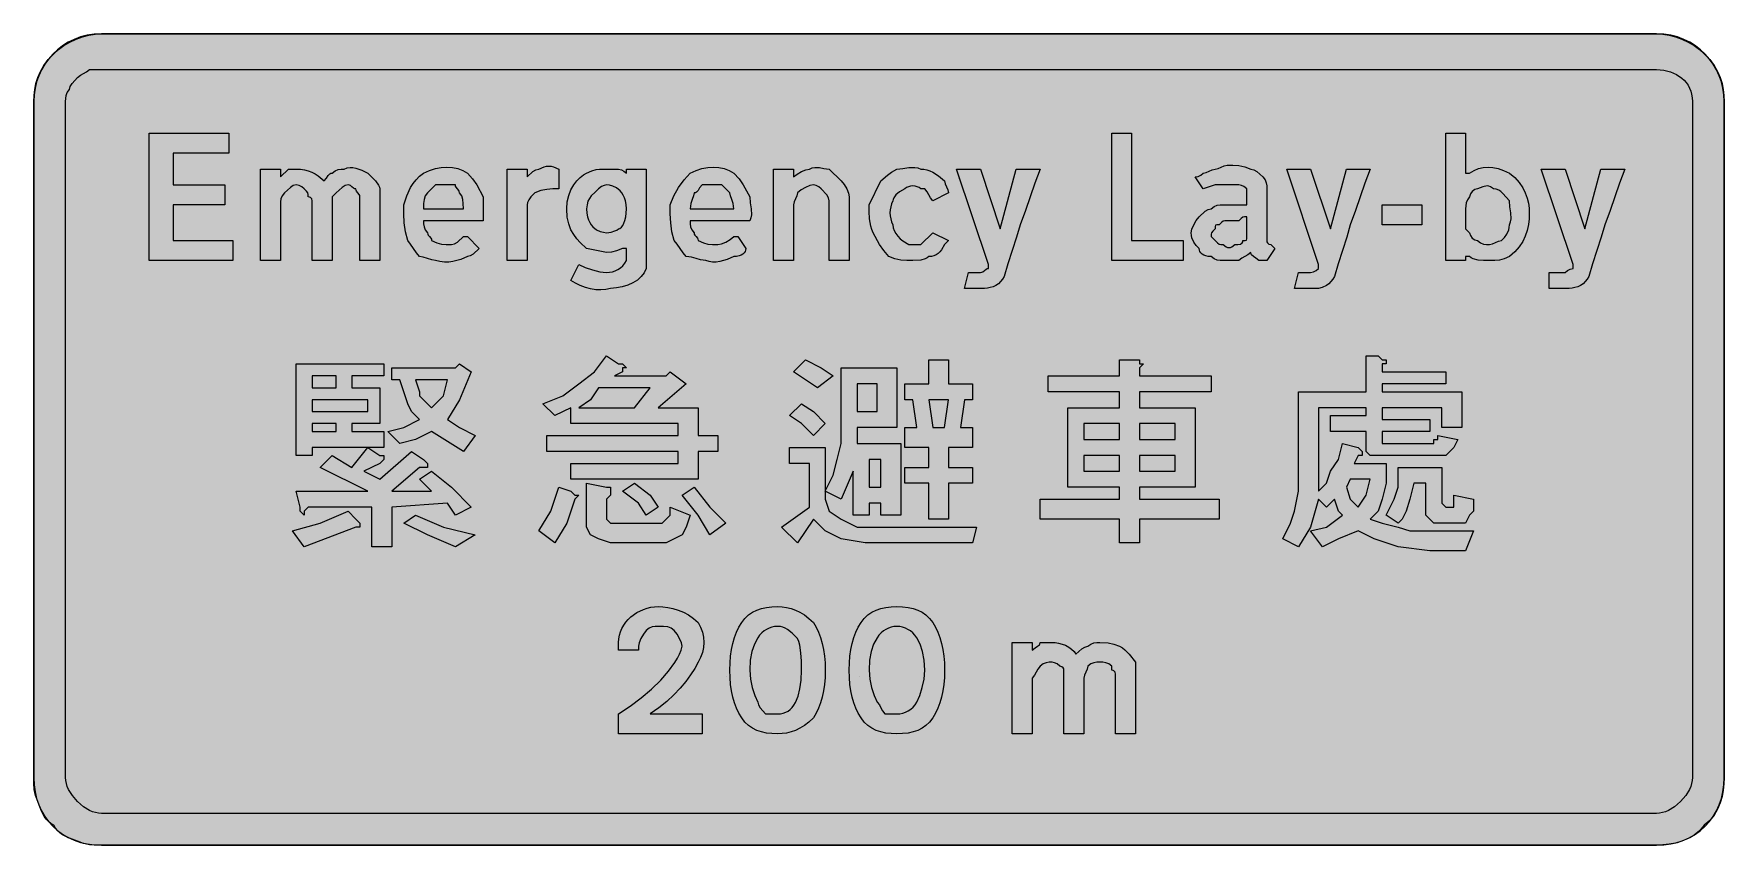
# Model space of a CAD drawing. Header units: metres. Extents: x 28 to 538, y 12 to 257.
import ezdxf

# ---------------------------------------------------------------- set-up
doc = ezdxf.new("R2010")
doc.units = ezdxf.units.M
for name, color, linetype, true_color in [('FILL_BLUE_0000FF', 7, 'Continuous', 0x0000ff), ('FILL_WHITE_FFFFFF', 7, 'Continuous', 0xffffff), ('STROKE_BLUE_0000FF', 7, 'Continuous', 0x0000ff), ('STROKE_WHITE_FFFFFF', 7, 'Continuous', 0xffffff)]:
    doc.layers.add(name, color=color, linetype=linetype, true_color=true_color)

msp = doc.modelspace()

# ---------------------------------------------------------------- hatches: boundary and pattern name
at = {"layer": 'FILL_BLUE_0000FF', "true_color": 0x0000ff}
h = msp.add_hatch(color=7, dxfattribs=at)
h.dxf.hatch_style = 1
h.paths.add_polyline_path([(520.14, 246.31), (522.17, 245.82), (524, 245.02), (525.6, 243.93), (526.3, 243.28), (526.91, 242.55), (527.45, 241.77), (527.91, 240.91), (528.27, 239.99), (528.53, 239.02), (528.69, 237.98), (528.75, 236.88), (528.75, 32.88), (528.69, 31.98), (528.52, 31.08), (528.24, 30.18), (527.85, 29.28), (526.73, 27.48), (525.15, 25.68), (523.35, 24.1), (521.55, 22.98), (520.65, 22.59), (519.75, 22.3), (518.85, 22.14), (517.95, 22.08), (48.75, 22.08), (47.85, 22.14), (46.95, 22.3), (46.05, 22.59), (45.15, 22.98), (43.35, 24.1), (41.55, 25.68), (39.98, 27.48), (38.85, 29.28), (38.46, 30.18), (38.18, 31.08), (38.01, 31.98), (37.95, 32.88), (37.95, 236.88), (37.97, 237.78), (38.1, 238.68), (38.46, 239.58), (39.15, 240.48), (39.36, 241.38), (39.9, 242.28), (41.55, 244.08), (42.45, 244.79), (43.35, 245.28), (44.25, 245.77), (45.15, 246.48), (48.75, 246.48), (517.95, 246.48), (520.14, 246.31)])
at = {"layer": 'FILL_WHITE_FFFFFF', "true_color": 0xffffff}
h = msp.add_hatch(color=7, dxfattribs=at)
h.dxf.hatch_style = 1
h.paths.add_polyline_path([(519.8, 257.17), (521.72, 256.85), (523.67, 256.33), (525.6, 255.63), (527.48, 254.76), (529.26, 253.74), (530.89, 252.57), (532.35, 251.28), (533.99, 249.48), (535.31, 247.68), (536.36, 245.88), (537.15, 244.08), (537.72, 242.28), (538.09, 240.48), (538.29, 238.68), (538.35, 236.88), (538.35, 32.88), (538.29, 31.03), (538.09, 29.11), (537.72, 27.16), (537.15, 25.23), (536.36, 23.35), (535.31, 21.57), (533.99, 19.94), (532.35, 18.48), (530.89, 16.84), (529.26, 15.52), (527.48, 14.47), (525.6, 13.68), (523.67, 13.11), (521.72, 12.74), (519.8, 12.54), (517.95, 12.48), (48.75, 12.48), (46.95, 12.5), (45.15, 12.63), (43.35, 12.99), (41.55, 13.68), (39.07, 14.6), (37.05, 15.63), (36.21, 16.22), (35.48, 16.89), (34.86, 17.63), (34.35, 18.48), (33.5, 18.99), (32.76, 19.6), (32.09, 20.34), (31.5, 21.18), (30.47, 23.2), (29.55, 25.68), (28.86, 27.48), (28.5, 29.28), (28.37, 31.08), (28.35, 32.88), (28.35, 236.88), (28.41, 238.68), (28.61, 240.48), (28.98, 242.28), (29.55, 244.08), (30.34, 245.88), (31.39, 247.68), (32.71, 249.48), (34.35, 251.28), (35.81, 252.57), (37.44, 253.74), (39.22, 254.76), (41.1, 255.63), (43.03, 256.33), (44.98, 256.85), (46.9, 257.17), (48.75, 257.28), (517.95, 257.28), (519.8, 257.17)])
h = msp.add_hatch(color=7, dxfattribs=at)
h.dxf.hatch_style = 1
h.paths.add_polyline_path([(63.15, 227.28), (87.15, 227.28), (87.15, 221.28), (70.35, 221.28), (70.35, 211.68), (85.95, 211.68), (85.95, 205.68), (70.35, 205.68), (70.35, 194.88), (88.35, 194.88), (88.35, 188.88), (63.15, 188.88), (63.15, 227.28)])
h = msp.add_hatch(color=7, dxfattribs=at)
h.dxf.hatch_style = 1
h.paths.add_polyline_path([(353.55, 227.28), (359.55, 227.28), (359.55, 194.88), (375.15, 194.88), (375.15, 188.88), (353.55, 188.88), (353.55, 227.28)])
h = msp.add_hatch(color=7, dxfattribs=at)
h.dxf.hatch_style = 1
h.paths.add_polyline_path([(464.27, 216.63), (465.66, 216.97), (467.1, 217.08), (468.59, 216.97), (470.16, 216.63), (471.8, 216.07), (473.55, 215.28), (475.19, 213.88), (476.51, 212.39), (477.56, 210.85), (478.35, 209.28), (478.92, 207.71), (479.29, 206.17), (479.49, 204.68), (479.55, 203.28), (479.49, 201.48), (479.29, 199.7), (478.92, 197.94), (478.35, 196.23), (477.56, 194.57), (476.51, 192.99), (475.19, 191.48), (473.55, 190.08), (471.94, 189.39), (470.55, 189.03), (469.16, 188.9), (467.55, 188.88), (465.77, 188.9), (464.1, 189.03), (462.66, 189.39), (462.05, 189.68), (461.55, 190.08), (460.35, 190.08), (460.35, 188.88), (454.35, 188.88), (454.35, 227.28), (460.35, 227.28), (460.35, 215.28), (461.55, 215.28), (462.9, 216.07), (464.27, 216.63)])
h.paths.add_polyline_path([(469.35, 194.28), (470.25, 194.69), (471.15, 194.88), (472.03, 195.8), (472.8, 196.83), (473.34, 198.09), (473.5, 198.83), (473.55, 199.68), (473.89, 200.58), (474.06, 201.48), (474, 203.28), (473.72, 205.08), (473.55, 206.88), (471.6, 209.13), (471.01, 209.66), (470.34, 210.09), (469.6, 210.37), (468.75, 210.48), (467.83, 211.15), (467.34, 211.32), (466.8, 211.38), (465.54, 211.15), (463.95, 210.48), (463.07, 210.27), (462.3, 209.73), (461.76, 208.96), (461.55, 208.08), (460.86, 207.18), (460.5, 206.28), (460.37, 205.38), (460.35, 204.48), (460.35, 200.88), (460.35, 198.48), (461.55, 197.28), (461.76, 196.4), (462.3, 195.63), (463.07, 195.09), (463.95, 194.88), (464.85, 194.19), (465.75, 193.83), (466.65, 193.7), (467.55, 193.68), (468.45, 193.87), (469.35, 194.28)], flags=16)
h = msp.add_hatch(color=7, dxfattribs=at)
h.dxf.hatch_style = 1
h.paths.add_polyline_path([(102.75, 214.08), (105.15, 216.48), (107.55, 216.48), (108.85, 216.42), (110.04, 216.25), (111.16, 215.97), (112.2, 215.58), (113.19, 215.07), (114.13, 214.45), (115.95, 212.88), (116.66, 213.76), (117.15, 214.53), (117.64, 215.07), (117.95, 215.23), (118.35, 215.28), (119.25, 215.97), (120.15, 216.33), (121.05, 216.46), (121.95, 216.48), (122.85, 216.82), (123.75, 216.97), (124.65, 216.94), (125.55, 216.78), (127.35, 216.14), (129.15, 215.28), (131.4, 212.88), (132.36, 211.57), (132.64, 210.98), (132.75, 210.48), (132.75, 209.28), (132.75, 208.08), (132.75, 188.88), (126.75, 188.88), (126.75, 206.88), (126.75, 208.08), (126.7, 208.48), (126.56, 208.79), (126.15, 209.28), (125.74, 209.77), (125.6, 210.08), (125.55, 210.48), (125.15, 210.53), (124.84, 210.67), (124.35, 211.08), (123.86, 211.49), (123.55, 211.63), (123.15, 211.68), (122.25, 211.47), (121.35, 210.93), (119.55, 209.28), (118.35, 208.08), (118.35, 205.68), (118.35, 188.88), (112.35, 188.88), (112.35, 206.88), (112.2, 207.48), (111.84, 207.89), (111.55, 208.03), (111.15, 208.08), (111.13, 208.79), (111, 209.28), (110.64, 209.77), (109.95, 210.48), (109.2, 211.08), (108.43, 211.49), (107.55, 211.68), (106.65, 211.47), (105.75, 210.93), (103.95, 209.28), (103.26, 208.38), (102.9, 207.48), (102.77, 206.58), (102.75, 205.68), (102.75, 188.88), (96.75, 188.88), (96.75, 216.48), (102.75, 216.48), (102.75, 214.08)])
h = msp.add_hatch(color=7, dxfattribs=at)
h.dxf.hatch_style = 1
h.paths.add_polyline_path([(147.15, 189.48), (145.84, 189.89), (144.75, 190.08), (143.85, 191.17), (142.95, 192.48), (142.05, 193.79), (141.15, 194.88), (140.46, 197.58), (140.1, 200.28), (139.97, 202.98), (139.95, 205.68), (140.89, 208.36), (142.05, 210.93), (142.79, 212.14), (143.66, 213.27), (144.71, 214.33), (145.95, 215.28), (147.75, 216.07), (149.53, 216.63), (151.29, 216.97), (153, 217.08), (154.66, 216.97), (156.24, 216.63), (157.75, 216.07), (159.15, 215.28), (160.74, 213.48), (162, 211.68), (163.95, 208.08), (163.95, 200.88), (145.95, 200.88), (145.97, 199.98), (146.1, 199.08), (146.46, 198.18), (147.15, 197.28), (147.2, 196.88), (147.34, 196.57), (147.75, 196.08), (148.16, 195.59), (148.3, 195.28), (148.35, 194.88), (149.96, 194.19), (151.35, 193.83), (152.74, 193.7), (154.35, 193.68), (155.25, 193.89), (156.15, 194.43), (157.95, 196.08), (159.15, 196.08), (162.75, 192.48), (160.95, 190.83), (160.05, 190.29), (159.15, 190.08), (157.14, 189.22), (154.8, 188.58), (153.54, 188.42), (152.23, 188.39), (150.9, 188.54), (149.55, 188.88), (148.46, 189.07), (147.15, 189.48)])
h.paths.add_polyline_path([(157.93, 206.07), (157.8, 207.33), (157.44, 208.36), (156.75, 209.28), (156.7, 209.68), (156.56, 209.99), (156.15, 210.48), (155.74, 210.97), (155.6, 211.28), (155.55, 211.68), (149.55, 211.68), (147.15, 209.28), (146.46, 208.36), (146.1, 207.33), (145.97, 206.07), (145.95, 204.48), (157.95, 204.48), (157.93, 206.07)], flags=16)
h = msp.add_hatch(color=7, dxfattribs=at)
h.dxf.hatch_style = 1
h.paths.add_polyline_path([(178.95, 215.73), (179.85, 216.27), (180.75, 216.48), (182.36, 217.15), (183.07, 217.32), (183.75, 217.38), (184.43, 217.32), (185.14, 217.15), (186.75, 216.48), (186.75, 210.48), (184.95, 210.46), (183.15, 210.33), (181.35, 209.97), (179.55, 209.28), (178.35, 208.08), (177.66, 207.2), (177.3, 206.43), (177.15, 205.68), (177.15, 188.88), (171.15, 188.88), (171.15, 216.48), (177.15, 216.48), (177.15, 214.08), (178.95, 215.73)])
h = msp.add_hatch(color=7, dxfattribs=at)
h.dxf.hatch_style = 1
h.paths.add_polyline_path([(213.15, 216.48), (213.15, 187.68), (213.15, 186.48), (212.54, 185.19), (211.63, 184.02), (210.47, 183), (209.1, 182.13), (207.56, 181.43), (205.89, 180.91), (204.14, 180.59), (202.35, 180.48), (200.95, 180.14), (199.46, 180.01), (197.92, 180.08), (196.35, 180.33), (194.78, 180.75), (193.24, 181.32), (191.75, 182.04), (190.35, 182.88), (192.75, 187.68), (194.74, 186.8), (196.95, 186.03), (199.16, 185.49), (201.15, 185.28), (202.05, 185.34), (202.93, 185.5), (203.79, 185.79), (204.6, 186.18), (205.36, 186.69), (206.04, 187.3), (206.65, 188.04), (207.15, 188.88), (207.15, 190.08), (207.15, 192.48), (205.95, 192.48), (204.19, 191.79), (202.65, 191.43), (201.15, 191.28), (195.15, 192.48), (193.2, 194.35), (192.2, 195.43), (191.25, 196.68), (190.42, 198.15), (189.75, 199.9), (189.31, 202), (189.15, 204.48), (189.31, 206.62), (189.75, 208.53), (190.42, 210.22), (191.25, 211.68), (192.2, 212.92), (193.2, 213.93), (194.2, 214.72), (195.15, 215.28), (196.74, 215.97), (198, 216.33), (199.03, 216.46), (199.95, 216.48), (201.15, 216.48), (204.75, 216.48), (205.63, 216.29), (206.4, 215.88), (207.15, 215.28), (207.15, 216.48), (213.15, 216.48)])
h.paths.add_polyline_path([(199.63, 211.17), (198.75, 210.48), (197.68, 209.54), (196.5, 208.38), (195.97, 207.64), (195.54, 206.77), (195.26, 205.72), (195.15, 204.48), (195.22, 203.21), (195.41, 202.1), (195.7, 201.14), (196.09, 200.32), (196.54, 199.62), (197.05, 199.04), (198.15, 198.18), (199.25, 197.66), (200.21, 197.39), (201.15, 197.28), (202.5, 197.43), (203.68, 197.79), (204.25, 198.08), (204.75, 198.48), (205.2, 198.59), (205.63, 198.91), (206.04, 199.43), (206.4, 200.13), (206.71, 201), (206.94, 202.02), (207.1, 203.19), (207.15, 204.48), (207.08, 205.75), (206.89, 206.86), (206.6, 207.82), (206.21, 208.64), (205.76, 209.34), (205.25, 209.92), (204.15, 210.78), (203.05, 211.3), (202.09, 211.57), (201.15, 211.68), (200.4, 211.53), (199.63, 211.17)], flags=16)
h = msp.add_hatch(color=7, dxfattribs=at)
h.dxf.hatch_style = 1
h.paths.add_polyline_path([(228.15, 189.48), (226.76, 189.89), (225.15, 190.08), (224.25, 191.17), (223.35, 192.48), (222.45, 193.79), (221.55, 194.88), (220.86, 197.58), (220.5, 200.28), (220.37, 202.98), (220.35, 205.68), (221.46, 208.36), (222.9, 210.93), (224.57, 213.27), (226.35, 215.28), (228.15, 216.07), (229.93, 216.63), (231.69, 216.97), (233.4, 217.08), (235.06, 216.97), (236.64, 216.63), (238.15, 216.07), (239.55, 215.28), (241.14, 213.48), (242.4, 211.68), (244.35, 208.08), (244.52, 206.28), (244.8, 204.48), (244.86, 202.68), (244.69, 201.78), (244.35, 200.88), (226.35, 200.88), (226.37, 199.98), (226.5, 199.08), (226.86, 198.18), (227.55, 197.28), (227.6, 196.88), (227.74, 196.57), (228.15, 196.08), (228.56, 195.59), (228.7, 195.28), (228.75, 194.88), (230.36, 194.19), (231.75, 193.83), (233.14, 193.7), (234.75, 193.68), (235.84, 193.89), (237.15, 194.43), (238.46, 195.2), (239.55, 196.08), (240.75, 196.08), (243.15, 192.48), (243.09, 192.03), (242.93, 191.6), (242.64, 191.19), (242.25, 190.83), (241.74, 190.52), (241.13, 190.29), (240.39, 190.13), (239.55, 190.08), (237.56, 189.22), (235.35, 188.58), (234.23, 188.42), (233.14, 188.39), (232.1, 188.54), (231.15, 188.88), (229.54, 189.07), (228.15, 189.48)])
h.paths.add_polyline_path([(239.36, 206.07), (238.95, 207.33), (238.54, 208.36), (238.35, 209.28), (235.95, 211.68), (229.95, 211.68), (229.24, 210.8), (228.75, 210.03), (228.26, 209.49), (227.95, 209.33), (227.55, 209.28), (227.36, 208.36), (226.95, 207.33), (226.54, 206.07), (226.35, 204.48), (239.55, 204.48), (239.36, 206.07)], flags=16)
h = msp.add_hatch(color=7, dxfattribs=at)
h.dxf.hatch_style = 1
h.paths.add_polyline_path([(262.46, 211.47), (261.15, 210.93), (259.84, 210.16), (258.75, 209.28), (258.56, 208.38), (258.15, 207.48), (257.74, 206.58), (257.55, 205.68), (257.55, 188.88), (251.55, 188.88), (251.55, 216.48), (257.55, 216.48), (257.55, 214.08), (258.64, 214.96), (259.95, 215.73), (261.26, 216.27), (262.35, 216.48), (263.2, 216.82), (263.96, 216.99), (265.35, 216.93), (266.74, 216.65), (268.35, 216.48), (271.95, 212.88), (272.83, 211.79), (273.6, 210.48), (274.14, 209.17), (274.35, 208.08), (274.35, 188.88), (268.35, 188.88), (268.35, 206.88), (268.14, 207.78), (267.6, 208.68), (265.95, 210.48), (265.2, 211.08), (264.43, 211.49), (263.55, 211.68), (262.46, 211.47)])
h = msp.add_hatch(color=7, dxfattribs=at)
h.dxf.hatch_style = 1
h.paths.add_polyline_path([(304.35, 194.88), (303.15, 193.68), (302.23, 192.1), (301.74, 191.49), (301.2, 190.98), (300.61, 190.59), (299.94, 190.3), (299.2, 190.14), (298.35, 190.08), (297.85, 189.68), (297.26, 189.39), (295.95, 189.03), (293.55, 188.88), (291.75, 188.9), (289.95, 189.03), (288.15, 189.39), (286.35, 190.08), (284.76, 191.88), (283.5, 193.68), (281.55, 197.28), (281.15, 198.23), (280.86, 199.27), (280.5, 201.48), (280.37, 203.69), (280.35, 205.68), (283.95, 212.88), (285.9, 214.68), (287.16, 215.58), (288.75, 216.48), (290.55, 216.65), (292.35, 216.93), (294.15, 216.99), (295.05, 216.82), (295.95, 216.48), (296.85, 216.42), (297.75, 216.25), (298.65, 215.97), (299.55, 215.58), (301.35, 214.45), (303.15, 212.88), (303.34, 211.98), (303.75, 211.08), (304.16, 210.18), (304.35, 209.28), (299.55, 206.88), (298.84, 207.78), (298.35, 208.68), (297.86, 209.58), (297.15, 210.48), (295.95, 210.48), (295.45, 210.87), (294.86, 211.15), (294.22, 211.32), (293.55, 211.38), (292.88, 211.32), (292.24, 211.15), (291.65, 210.87), (291.15, 210.48), (289.58, 209.58), (288.45, 208.68), (287.78, 207.78), (287.61, 207.33), (287.55, 206.88), (287.16, 205.98), (286.88, 205.08), (286.71, 204.18), (286.65, 203.28), (286.71, 202.38), (286.88, 201.48), (287.16, 200.58), (287.55, 199.68), (287.66, 198.78), (287.96, 197.9), (288.44, 197.04), (289.05, 196.23), (289.78, 195.47), (290.59, 194.79), (292.35, 193.68), (295.95, 193.68), (299.55, 197.28), (304.35, 194.88)])
h = msp.add_hatch(color=7, dxfattribs=at)
h.dxf.hatch_style = 1
h.paths.add_polyline_path([(316.35, 187.68), (306.75, 216.48), (313.95, 216.48), (319.95, 198.48), (324.75, 216.48), (331.95, 216.48), (330.34, 212.17), (328.95, 208.08), (327.56, 203.99), (325.95, 199.68), (324.86, 195.89), (323.55, 191.88), (322.24, 187.87), (321.15, 184.08), (320.65, 183.24), (320.04, 182.5), (319.36, 181.89), (318.6, 181.38), (317.79, 180.99), (316.93, 180.7), (316.05, 180.54), (315.15, 180.48), (312.75, 180.48), (309.15, 180.48), (310.35, 185.28), (313.95, 185.28), (314.35, 185.33), (314.66, 185.47), (315.15, 185.88), (315.64, 186.29), (315.95, 186.43), (316.35, 186.48), (316.35, 187.68)])
h = msp.add_hatch(color=7, dxfattribs=at)
h.dxf.hatch_style = 1
h.paths.add_polyline_path([(385.35, 189.03), (384.45, 189.39), (383.55, 190.08), (382.71, 190.13), (381.98, 190.29), (381.36, 190.52), (380.85, 190.83), (380.46, 191.19), (380.18, 191.6), (380.01, 192.03), (379.95, 192.48), (379.07, 193.4), (378.3, 194.43), (377.76, 195.69), (377.6, 196.43), (377.55, 197.28), (377.76, 198.37), (378.3, 199.68), (379.07, 200.99), (379.95, 202.08), (381.75, 203.73), (382.65, 204.27), (383.55, 204.48), (384.45, 205.17), (385.35, 205.53), (386.25, 205.66), (387.15, 205.68), (390.75, 205.68), (394.35, 205.68), (394.35, 206.88), (394.35, 209.28), (394.35, 210.48), (393.47, 211.17), (392.7, 211.53), (391.95, 211.68), (387.15, 211.68), (384.75, 211.68), (381.15, 210.48), (378.75, 214.08), (379.63, 214.27), (380.4, 214.68), (381.15, 215.28), (382.05, 215.47), (382.95, 215.88), (383.85, 216.29), (384.75, 216.48), (385.65, 216.67), (386.55, 217.08), (387.45, 217.49), (388.35, 217.68), (390.15, 217.66), (391.95, 217.53), (393.75, 217.17), (395.55, 216.48), (396.45, 216.27), (397.35, 215.73), (399.15, 214.08), (399.84, 213.18), (400.2, 212.28), (400.33, 211.38), (400.35, 210.48), (400.35, 204.48), (400.35, 196.08), (400.35, 194.88), (400.4, 194.48), (400.54, 194.19), (400.95, 193.83), (401.55, 193.68), (402.75, 192.48), (400.35, 188.88), (397.95, 188.88), (397.07, 189.59), (396.3, 190.08), (395.76, 190.57), (395.6, 190.88), (395.55, 191.28), (394.65, 190.57), (393.75, 190.08), (392.85, 189.59), (391.95, 188.88), (387.15, 188.88), (386.25, 188.9), (385.35, 189.03)])
h.paths.add_polyline_path([(388.5, 192.84), (388.95, 192.78), (389.4, 192.84), (389.85, 193), (390.75, 193.68), (391.63, 193.7), (392.4, 193.83), (392.94, 194.19), (393.1, 194.48), (393.15, 194.88), (393.84, 194.9), (394.2, 195.03), (394.33, 195.39), (394.35, 196.08), (394.35, 197.28), (394.35, 202.08), (393.64, 202.06), (393.15, 201.93), (392.66, 201.57), (391.95, 200.88), (388.35, 200.88), (387.64, 200.86), (387.15, 200.73), (386.66, 200.37), (385.95, 199.68), (385.26, 199.66), (384.9, 199.53), (384.77, 199.17), (384.75, 198.48), (384.06, 197.77), (383.7, 197.28), (383.57, 196.79), (383.55, 196.08), (384.75, 194.88), (385.46, 194.19), (385.95, 193.83), (386.44, 193.7), (387.15, 193.68), (388.05, 193), (388.5, 192.84)], flags=16)
h = msp.add_hatch(color=7, dxfattribs=at)
h.dxf.hatch_style = 1
h.paths.add_polyline_path([(415.95, 187.68), (406.35, 216.48), (413.55, 216.48), (419.55, 198.48), (424.35, 216.48), (431.55, 216.48), (429.94, 212.17), (428.55, 208.08), (427.16, 203.99), (425.55, 199.68), (424.46, 195.89), (423.15, 191.88), (421.84, 187.87), (420.75, 184.08), (420.25, 183.24), (419.66, 182.5), (419.02, 181.89), (418.35, 181.38), (417.04, 180.7), (415.95, 180.48), (412.35, 180.48), (408.75, 180.48), (409.95, 185.28), (413.55, 185.28), (414.43, 185.47), (415.2, 185.88), (415.95, 186.48), (415.95, 187.68)])
h = msp.add_hatch(color=7, dxfattribs=at)
h.dxf.hatch_style = 1
h.paths.add_polyline_path([(492.75, 187.68), (483.15, 216.48), (490.35, 216.48), (496.35, 198.48), (501.15, 216.48), (508.35, 216.48), (506.74, 212.17), (505.35, 208.08), (503.96, 203.99), (502.35, 199.68), (501.26, 195.89), (499.95, 191.88), (498.64, 187.87), (497.55, 184.08), (497.05, 183.24), (496.44, 182.5), (495.76, 181.89), (495, 181.38), (494.19, 180.99), (493.33, 180.7), (492.45, 180.54), (491.55, 180.48), (489.15, 180.48), (485.55, 180.48), (485.55, 185.28), (490.35, 185.28), (491.1, 185.88), (491.87, 186.29), (492.75, 186.48), (492.75, 187.68)])
h = msp.add_hatch(color=7, dxfattribs=at)
h.dxf.hatch_style = 1
h.paths.add_polyline_path([(447.15, 205.68), (447.15, 199.68), (435.15, 199.68), (435.15, 205.68), (447.15, 205.68)])
h = msp.add_hatch(color=7, dxfattribs=at)
h.dxf.hatch_style = 1
h.paths.add_polyline_path([(192.75, 151.68), (197.55, 155.28), (201.15, 160.08), (204.75, 157.68), (205.95, 157.68), (207.15, 156.48), (205.95, 156.48), (205.95, 155.28), (203.55, 154.08), (219.15, 154.08), (220.35, 155.28), (225.15, 151.68), (216.75, 144.48), (228.75, 144.48), (228.75, 136.08), (234.75, 136.08), (234.75, 131.28), (228.75, 131.28), (228.75, 122.88), (190.35, 122.88), (190.35, 127.68), (222.75, 127.68), (222.75, 131.28), (183.15, 131.28), (183.15, 136.08), (222.75, 136.08), (222.75, 139.68), (190.35, 139.68), (190.35, 144.48), (185.55, 142.08), (181.95, 145.68), (187.95, 148.08), (192.75, 151.68)])
h.paths.add_polyline_path([(192.75, 144.48), (209.55, 144.48), (214.35, 150.48), (198.75, 150.48), (196.35, 146.88), (192.75, 144.48)], flags=16)
h = msp.add_hatch(color=7, dxfattribs=at)
h.dxf.hatch_style = 1
h.paths.add_polyline_path([(265.95, 156.48), (269.55, 154.08), (264.75, 150.48), (261.15, 152.88), (257.55, 155.28), (261.15, 158.88), (265.95, 156.48)])
h = msp.add_hatch(color=7, dxfattribs=at)
h.dxf.hatch_style = 1
h.paths.add_polyline_path([(304.35, 158.88), (304.35, 157.68), (304.35, 156.48), (304.35, 151.68), (311.55, 151.68), (311.55, 146.88), (309.15, 146.88), (307.95, 138.48), (311.55, 138.48), (311.55, 132.48), (304.35, 132.48), (304.35, 126.48), (311.55, 126.48), (311.55, 121.68), (304.35, 121.68), (304.35, 110.88), (298.35, 110.88), (298.35, 121.68), (291.15, 121.68), (291.15, 126.48), (298.35, 126.48), (298.35, 132.48), (291.15, 132.48), (291.15, 138.48), (294.75, 138.48), (293.55, 146.88), (291.15, 146.88), (291.15, 151.68), (298.35, 151.68), (298.35, 158.88), (303.15, 158.88), (304.35, 158.88)])
h.paths.add_polyline_path([(304.35, 146.88), (298.35, 146.88), (299.55, 138.48), (303.15, 138.48), (304.35, 146.88)], flags=16)
h = msp.add_hatch(color=7, dxfattribs=at)
h.dxf.hatch_style = 1
h.paths.add_polyline_path([(363.15, 157.68), (361.95, 156.48), (361.95, 154.08), (383.55, 154.08), (383.55, 149.28), (361.95, 149.28), (361.95, 144.48), (378.75, 144.48), (378.75, 120.48), (361.95, 120.48), (361.95, 116.88), (385.95, 116.88), (385.95, 110.88), (361.95, 110.88), (361.95, 103.68), (355.95, 103.68), (355.95, 110.88), (331.95, 110.88), (331.95, 116.88), (355.95, 116.88), (355.95, 120.48), (340.35, 120.48), (340.35, 144.48), (355.95, 144.48), (355.95, 149.28), (334.35, 149.28), (334.35, 154.08), (355.95, 154.08), (355.95, 158.88), (361.95, 158.88), (361.95, 157.68), (363.15, 157.68)])
h.paths.add_polyline_path([(355.95, 134.88), (355.95, 139.68), (345.15, 139.68), (345.15, 134.88), (355.95, 134.88)], flags=16)
h.paths.add_polyline_path([(345.15, 125.28), (355.95, 125.28), (355.95, 130.08), (345.15, 130.08), (345.15, 125.28)], flags=16)
h.paths.add_polyline_path([(361.95, 139.68), (361.95, 134.88), (372.75, 134.88), (372.75, 139.68), (361.95, 139.68)], flags=16)
h.paths.add_polyline_path([(372.75, 130.08), (361.95, 130.08), (361.95, 125.28), (372.75, 125.28), (372.75, 130.08)], flags=16)
h = msp.add_hatch(color=7, dxfattribs=at)
h.dxf.hatch_style = 1
h.paths.add_polyline_path([(433.95, 160.08), (435.15, 158.88), (436.35, 158.88), (436.35, 157.68), (435.15, 157.68), (435.15, 155.28), (454.35, 155.28), (454.35, 151.68), (435.15, 151.68), (435.15, 149.28), (459.15, 149.28), (459.15, 138.48), (453.15, 138.48), (453.15, 144.48), (435.15, 144.48), (435.15, 140.88), (449.55, 140.88), (449.55, 137.28), (435.15, 137.28), (435.15, 136.08), (435.15, 133.68), (437.55, 133.68), (448.35, 133.68), (450.75, 133.68), (450.75, 134.88), (451.95, 134.88), (451.95, 136.08), (457.95, 134.88), (456.75, 132.48), (455.55, 131.28), (454.35, 130.08), (451.95, 130.08), (433.95, 130.08), (431.55, 130.08), (430.35, 131.28), (430.35, 132.48), (430.35, 133.68), (430.35, 137.28), (419.55, 137.28), (419.55, 142.08), (430.35, 142.08), (430.35, 144.48), (415.95, 144.48), (415.95, 126.48), (415.95, 119.28), (418.35, 121.68), (419.55, 125.28), (421.95, 128.88), (423.15, 133.68), (427.95, 132.48), (429.15, 131.28), (429.15, 130.08), (427.95, 130.08), (426.75, 127.68), (436.35, 127.68), (436.35, 121.68), (435.15, 116.88), (433.95, 113.28), (431.55, 110.88), (435.15, 109.68), (439.95, 108.48), (443.55, 107.28), (448.35, 107.28), (462.75, 107.28), (460.35, 101.28), (449.55, 101.28), (439.95, 102.48), (432.75, 104.88), (427.95, 107.28), (421.95, 104.88), (417.15, 102.48), (413.55, 107.28), (418.35, 108.48), (423.15, 112.08), (421.95, 113.28), (420.75, 116.88), (418.35, 114.48), (415.95, 116.88), (413.55, 108.48), (409.95, 102.48), (405.15, 104.88), (407.55, 109.68), (408.75, 113.28), (409.95, 119.28), (409.95, 124.08), (409.95, 149.28), (430.35, 149.28), (430.35, 160.08), (433.95, 160.08)])
h.paths.add_polyline_path([(425.55, 116.88), (427.95, 114.48), (430.35, 118.08), (431.55, 122.88), (425.55, 122.88), (424.35, 120.48), (425.55, 116.88)], flags=16)
h = msp.add_hatch(color=7, dxfattribs=at)
h.dxf.hatch_style = 1
h.paths.add_polyline_path([(124.35, 150.48), (132.75, 150.48), (132.75, 139.68), (124.35, 139.68), (124.35, 137.28), (133.95, 137.28), (133.95, 132.48), (112.35, 132.48), (112.35, 130.08), (107.55, 130.08), (107.55, 157.68), (133.95, 157.68), (133.95, 154.08), (124.35, 154.08), (124.35, 150.48)])
h.paths.add_polyline_path([(112.35, 137.28), (119.55, 137.28), (119.55, 139.68), (112.35, 139.68), (112.35, 137.28)], flags=16)
h.paths.add_polyline_path([(112.35, 154.08), (112.35, 150.48), (119.55, 150.48), (119.55, 154.08), (112.35, 154.08)], flags=16)
h.paths.add_polyline_path([(129.15, 146.88), (112.35, 146.88), (112.35, 143.28), (129.15, 143.28), (129.15, 146.88)], flags=16)
h = msp.add_hatch(color=7, dxfattribs=at)
h.dxf.hatch_style = 1
h.paths.add_polyline_path([(156.75, 157.68), (160.35, 155.28), (156.75, 146.88), (153.15, 140.88), (156.75, 138.48), (161.55, 136.08), (157.95, 131.28), (148.35, 137.28), (143.55, 134.88), (138.75, 133.68), (135.15, 137.28), (139.95, 138.48), (144.75, 140.88), (142.35, 143.28), (141.15, 145.68), (139.95, 149.28), (138.75, 152.88), (136.35, 152.88), (136.35, 156.48), (155.55, 156.48), (156.75, 157.68)])
h.paths.add_polyline_path([(144.75, 148.08), (147.15, 145.68), (148.35, 144.48), (151.95, 148.08), (153.15, 152.88), (143.55, 152.88), (144.75, 149.28), (144.75, 148.08)], flags=16)
h = msp.add_hatch(color=7, dxfattribs=at)
h.dxf.hatch_style = 1
h.paths.add_polyline_path([(276.75, 133.68), (289.95, 133.68), (289.95, 112.08), (283.95, 112.08), (283.95, 115.68), (280.35, 115.68), (280.35, 112.08), (275.55, 112.08), (275.55, 125.28), (271.95, 116.88), (267.15, 119.28), (269.55, 124.08), (270.75, 128.88), (271.95, 133.68), (271.95, 139.68), (271.95, 156.48), (288.75, 156.48), (288.75, 138.48), (276.75, 138.48), (276.75, 133.68)])
h.paths.add_polyline_path([(280.35, 128.88), (280.35, 120.48), (283.95, 120.48), (283.95, 128.88), (280.35, 128.88)], flags=16)
h.paths.add_polyline_path([(282.75, 151.68), (276.75, 151.68), (276.75, 143.28), (282.75, 143.28), (282.75, 151.68)], flags=16)
h = msp.add_hatch(color=7, dxfattribs=at)
h.dxf.hatch_style = 1
h.paths.add_polyline_path([(263.55, 143.28), (267.15, 139.68), (263.55, 136.08), (259.95, 139.68), (256.35, 142.08), (259.95, 145.68), (263.55, 143.28)])
h = msp.add_hatch(color=7, dxfattribs=at)
h.dxf.hatch_style = 1
h.paths.add_polyline_path([(124.35, 126.48), (129.15, 132.48), (132.75, 130.08), (133.95, 130.08), (133.95, 128.88), (132.75, 127.68), (127.95, 125.28), (132.75, 122.88), (142.35, 131.28), (145.95, 128.88), (147.15, 127.68), (147.15, 126.48), (145.95, 126.48), (144.75, 126.48), (136.35, 119.28), (148.35, 119.28), (144.75, 122.88), (148.35, 125.28), (154.35, 120.48), (160.35, 114.48), (155.55, 112.08), (153.15, 115.68), (136.35, 114.48), (136.35, 102.48), (130.35, 102.48), (130.35, 114.48), (111.15, 114.48), (109.95, 113.28), (109.95, 112.08), (108.75, 113.28), (108.75, 114.48), (107.55, 119.28), (129.15, 119.28), (114.75, 126.48), (118.35, 130.08), (124.35, 126.48)])
h = msp.add_hatch(color=7, dxfattribs=at)
h.dxf.hatch_style = 1
h.paths.add_polyline_path([(267.15, 132.48), (267.15, 116.88), (268.35, 113.28), (271.95, 110.88), (276.75, 108.48), (282.75, 108.48), (312.75, 108.48), (311.55, 103.68), (287.55, 103.68), (279.15, 103.68), (271.95, 104.88), (267.15, 107.28), (263.55, 110.88), (258.75, 103.68), (253.95, 108.48), (262.35, 114.48), (262.35, 127.68), (256.35, 127.68), (256.35, 132.48), (267.15, 132.48)])
h = msp.add_hatch(color=7, dxfattribs=at)
h.dxf.hatch_style = 1
h.paths.add_polyline_path([(453.15, 126.48), (453.15, 116.88), (453.15, 115.68), (454.35, 114.48), (455.55, 114.48), (456.75, 114.48), (456.75, 118.08), (462.75, 116.88), (462.75, 113.28), (461.55, 112.08), (460.35, 109.68), (457.95, 109.68), (453.15, 109.68), (450.75, 109.68), (449.55, 110.88), (448.35, 112.08), (448.35, 114.48), (448.35, 121.68), (444.75, 121.68), (443.55, 116.88), (442.35, 113.28), (441.15, 110.88), (439.95, 109.68), (436.35, 112.08), (437.55, 114.48), (438.75, 116.88), (439.95, 120.48), (439.95, 124.08), (439.95, 126.48), (453.15, 126.48)])
h = msp.add_hatch(color=7, dxfattribs=at)
h.dxf.hatch_style = 1
h.paths.add_polyline_path([(184.35, 113.28), (186.75, 120.48), (190.35, 119.28), (191.55, 118.08), (192.75, 118.08), (191.55, 116.88), (189.15, 109.68), (185.55, 103.68), (180.75, 107.28), (184.35, 113.28)])
h = msp.add_hatch(color=7, dxfattribs=at)
h.dxf.hatch_style = 1
h.paths.add_polyline_path([(201.15, 120.48), (202.35, 120.48), (202.35, 119.28), (202.35, 118.08), (201.15, 116.88), (201.15, 112.08), (201.15, 110.88), (202.35, 109.68), (204.75, 109.68), (215.55, 109.68), (217.95, 109.68), (219.15, 110.88), (220.35, 112.08), (220.35, 114.48), (226.35, 112.08), (225.15, 108.48), (223.95, 106.08), (221.55, 104.88), (219.15, 103.68), (216.75, 103.68), (202.35, 103.68), (198.75, 104.88), (196.35, 106.08), (195.15, 108.48), (195.15, 110.88), (195.15, 121.68), (201.15, 120.48)])
h = msp.add_hatch(color=7, dxfattribs=at)
h.dxf.hatch_style = 1
h.paths.add_polyline_path([(210.75, 115.68), (205.95, 119.28), (209.55, 121.68), (214.35, 118.08), (216.75, 114.48), (213.15, 112.08), (210.75, 115.68)])
h = msp.add_hatch(color=7, dxfattribs=at)
h.dxf.hatch_style = 1
h.paths.add_polyline_path([(228.75, 112.08), (223.95, 118.08), (227.55, 120.48), (232.35, 114.48), (237.15, 109.68), (232.35, 106.08), (228.75, 112.08)])
h = msp.add_hatch(color=7, dxfattribs=at)
h.dxf.hatch_style = 1
h.paths.add_polyline_path([(114.75, 109.68), (123.15, 113.28), (125.55, 110.88), (126.75, 109.68), (126.75, 108.48), (125.55, 108.48), (109.95, 102.48), (106.35, 107.28), (114.75, 109.68)])
h = msp.add_hatch(color=7, dxfattribs=at)
h.dxf.hatch_style = 1
h.paths.add_polyline_path([(151.95, 108.48), (161.55, 106.08), (155.55, 102.48), (147.15, 106.08), (139.95, 109.68), (143.55, 112.08), (151.95, 108.48)])
h = msp.add_hatch(color=7, dxfattribs=at)
h.dxf.hatch_style = 1
h.paths.add_polyline_path([(218.15, 84.42), (219.64, 84.24), (221.18, 83.91), (222.75, 83.43), (224.32, 82.78), (225.86, 81.95), (227.35, 80.92), (228.75, 79.68), (229.54, 78.28), (230.1, 76.79), (230.44, 75.25), (230.55, 73.68), (230.44, 72.11), (230.1, 70.57), (229.54, 69.08), (228.75, 67.68), (227.74, 65.83), (226.5, 63.89), (225.04, 61.9), (223.35, 59.88), (221.44, 57.86), (219.3, 55.87), (216.94, 53.93), (214.35, 52.08), (229.95, 52.08), (229.95, 46.08), (204.75, 46.08), (204.75, 52.08), (208.28, 54.43), (211.63, 56.95), (214.73, 59.59), (217.5, 62.28), (219.88, 64.97), (221.79, 67.6), (222.56, 68.88), (223.17, 70.13), (223.64, 71.33), (223.95, 72.48), (223.74, 73.57), (223.2, 74.88), (222.43, 76.19), (221.55, 77.28), (220.63, 77.97), (219.6, 78.33), (218.34, 78.46), (216.75, 78.48), (215.85, 78.46), (214.95, 78.33), (214.05, 77.97), (213.15, 77.28), (212.27, 76.19), (211.5, 74.88), (210.96, 73.57), (210.75, 72.48), (210.75, 71.28), (204.75, 71.28), (204.75, 73.68), (204.82, 74.79), (205.02, 75.87), (205.34, 76.9), (205.78, 77.9), (206.32, 78.84), (206.96, 79.73), (207.69, 80.56), (208.5, 81.33), (210.32, 82.64), (212.34, 83.64), (213.41, 84), (214.51, 84.26), (215.63, 84.42), (216.75, 84.48), (218.15, 84.42)])
h = msp.add_hatch(color=7, dxfattribs=at)
h.dxf.hatch_style = 1
h.paths.add_polyline_path([(238.58, 69.55), (238.86, 71.52), (239.25, 73.38), (239.76, 75.12), (240.38, 76.75), (241.11, 78.27), (241.95, 79.68), (242.91, 80.92), (243.98, 81.95), (245.16, 82.78), (246.45, 83.43), (247.86, 83.91), (249.38, 84.24), (251.01, 84.42), (252.75, 84.48), (254.1, 84.42), (255.45, 84.24), (256.8, 83.91), (258.15, 83.43), (259.5, 82.78), (260.85, 81.95), (262.2, 80.92), (263.55, 79.68), (264.39, 78.27), (265.13, 76.75), (265.74, 75.12), (266.25, 73.38), (266.64, 71.52), (266.93, 69.55), (267.09, 67.47), (267.15, 65.28), (267.09, 63.09), (266.93, 61), (266.64, 59.04), (266.25, 57.18), (265.74, 55.44), (265.13, 53.8), (264.39, 52.29), (263.55, 50.88), (262.2, 49.64), (260.85, 48.61), (259.5, 47.78), (258.15, 47.13), (256.8, 46.65), (255.45, 46.32), (254.1, 46.14), (252.75, 46.08), (251.01, 46.14), (249.38, 46.32), (247.86, 46.65), (246.45, 47.13), (245.16, 47.78), (243.98, 48.61), (242.91, 49.64), (241.95, 50.88), (241.11, 52.29), (240.38, 53.8), (239.76, 55.44), (239.25, 57.18), (238.86, 59.04), (238.58, 61), (238.41, 63.09), (238.35, 65.28), (238.41, 67.47), (238.58, 69.55)])
h.paths.add_polyline_path([(254.44, 52.3), (255.2, 52.58), (255.9, 52.96), (256.55, 53.45), (257.14, 54.04), (257.67, 54.74), (258.15, 55.53), (258.94, 57.41), (259.5, 59.67), (259.84, 62.3), (259.95, 65.28), (259.93, 67.96), (259.8, 70.53), (259.44, 72.87), (259.15, 73.93), (258.75, 74.88), (257.14, 76.45), (255.75, 77.58), (255.07, 77.97), (254.36, 78.25), (253.6, 78.42), (252.75, 78.48), (251.86, 78.42), (251.01, 78.26), (250.19, 77.98), (249.41, 77.6), (248.67, 77.11), (247.98, 76.52), (247.34, 75.82), (246.75, 75.03), (245.74, 73.15), (244.99, 70.89), (244.51, 68.26), (244.35, 65.28), (244.56, 62.6), (245.1, 60.03), (245.87, 57.69), (246.75, 55.68), (246.96, 54.78), (247.5, 53.88), (249.15, 52.08), (252.75, 52.08), (253.62, 52.14), (254.44, 52.3)], flags=16)
h = msp.add_hatch(color=7, dxfattribs=at)
h.dxf.hatch_style = 1
h.paths.add_polyline_path([(274.58, 69.55), (274.86, 71.52), (275.25, 73.38), (275.76, 75.12), (276.38, 76.75), (277.11, 78.27), (277.95, 79.68), (278.91, 80.92), (279.98, 81.95), (281.16, 82.78), (282.45, 83.43), (283.86, 83.91), (285.38, 84.24), (287.01, 84.42), (288.75, 84.48), (290.49, 84.42), (292.13, 84.24), (293.64, 83.91), (295.05, 83.43), (296.34, 82.78), (297.53, 81.95), (298.59, 80.92), (299.55, 79.68), (300.39, 78.27), (301.13, 76.75), (301.74, 75.12), (302.25, 73.38), (302.64, 71.52), (302.93, 69.55), (303.09, 67.47), (303.15, 65.28), (303.09, 63.09), (302.93, 61), (302.64, 59.04), (302.25, 57.18), (301.74, 55.44), (301.13, 53.8), (300.39, 52.29), (299.55, 50.88), (298.59, 49.64), (297.53, 48.61), (296.34, 47.78), (295.05, 47.13), (293.64, 46.65), (292.13, 46.32), (290.49, 46.14), (288.75, 46.08), (287.01, 46.14), (285.38, 46.32), (283.86, 46.65), (282.45, 47.13), (281.16, 47.78), (279.98, 48.61), (278.91, 49.64), (277.95, 50.88), (277.11, 52.29), (276.38, 53.8), (275.76, 55.44), (275.25, 57.18), (274.86, 59.04), (274.58, 61), (274.41, 63.09), (274.35, 65.28), (274.41, 67.47), (274.58, 69.55)])
h.paths.add_polyline_path([(290.53, 52.3), (291.39, 52.59), (292.2, 52.98), (292.96, 53.49), (293.64, 54.1), (294.25, 54.84), (294.75, 55.68), (295.63, 57.69), (296.4, 60.03), (296.94, 62.6), (297.15, 65.28), (296.99, 68.26), (296.51, 70.89), (295.76, 73.15), (294.75, 75.03), (294.16, 75.82), (293.52, 76.52), (292.83, 77.11), (292.09, 77.6), (291.31, 77.98), (290.49, 78.26), (289.64, 78.42), (288.75, 78.48), (287.86, 78.42), (287.01, 78.26), (286.19, 77.98), (285.41, 77.6), (284.67, 77.11), (283.98, 76.52), (283.34, 75.82), (282.75, 75.03), (281.74, 73.15), (280.99, 70.89), (280.51, 68.26), (280.35, 65.28), (280.56, 62.6), (281.1, 60.03), (281.87, 57.69), (282.75, 55.68), (283.46, 54.78), (283.95, 53.88), (284.44, 52.98), (285.15, 52.08), (288.75, 52.08), (289.65, 52.14), (290.53, 52.3)], flags=16)
h = msp.add_hatch(color=7, dxfattribs=at)
h.dxf.hatch_style = 1
h.paths.add_polyline_path([(329.55, 71.28), (330.43, 71.99), (331.2, 72.48), (331.74, 72.97), (331.9, 73.28), (331.95, 73.68), (335.55, 73.68), (336.5, 73.62), (337.52, 73.45), (338.57, 73.17), (339.6, 72.78), (340.58, 72.27), (341.46, 71.65), (342.19, 70.92), (342.75, 70.08), (344.55, 71.73), (345.45, 72.27), (346.35, 72.48), (347.25, 73.17), (348.15, 73.53), (349.05, 73.66), (349.95, 73.68), (352.5, 73.53), (354.17, 73.17), (355.95, 72.48), (356.8, 71.98), (357.54, 71.39), (358.8, 70.08), (360.75, 67.68), (360.75, 66.48), (360.75, 65.28), (360.75, 46.08), (354.75, 46.08), (354.75, 64.08), (354.6, 64.68), (354.24, 65.09), (353.95, 65.23), (353.55, 65.28), (353.55, 66.48), (352.65, 67.17), (351.75, 67.53), (350.85, 67.66), (349.95, 67.68), (349.05, 67.66), (348.15, 67.53), (347.25, 67.17), (346.35, 66.48), (346.16, 65.58), (345.75, 64.68), (345.34, 63.78), (345.15, 62.88), (345.15, 46.08), (339.15, 46.08), (339.15, 64.08), (339.15, 65.28), (339.1, 65.68), (338.96, 65.97), (338.55, 66.33), (337.95, 66.48), (337.07, 67.17), (336.3, 67.53), (335.55, 67.68), (334.65, 67.66), (333.75, 67.53), (332.85, 67.17), (331.95, 66.48), (331.24, 65.58), (330.75, 64.68), (330.26, 63.78), (329.55, 62.88), (329.55, 46.08), (323.55, 46.08), (323.55, 73.68), (329.55, 73.68), (329.55, 71.28)])

# ---------------------------------------------------------------- linework, layer by layer
at = {"layer": 'FILL_BLUE_0000FF', "lineweight": 0, "true_color": 0x0000ff}
msp.add_lwpolyline([(520.14, 246.31), (522.17, 245.82), (524, 245.02), (525.6, 243.93), (526.3, 243.28), (526.91, 242.55), (527.45, 241.77), (527.91, 240.91), (528.27, 239.99), (528.53, 239.02), (528.69, 237.98), (528.75, 236.88), (528.75, 32.88), (528.69, 31.98), (528.52, 31.08), (528.24, 30.18), (527.85, 29.28), (526.73, 27.48), (525.15, 25.68), (523.35, 24.1), (521.55, 22.98), (520.65, 22.59), (519.75, 22.3), (518.85, 22.14), (517.95, 22.08), (48.75, 22.08), (47.85, 22.14), (46.95, 22.3), (46.05, 22.59), (45.15, 22.98), (43.35, 24.1), (41.55, 25.68), (39.98, 27.48), (38.85, 29.28), (38.46, 30.18), (38.18, 31.08), (38.01, 31.98), (37.95, 32.88), (37.95, 236.88), (37.97, 237.78), (38.1, 238.68), (38.46, 239.58), (39.15, 240.48), (39.36, 241.38), (39.9, 242.28), (41.55, 244.08), (42.45, 244.79), (43.35, 245.28), (44.25, 245.77), (45.15, 246.48), (48.75, 246.48), (517.95, 246.48)], close=True, dxfattribs=at)
at = {"layer": 'FILL_WHITE_FFFFFF', "lineweight": 0, "true_color": 0xffffff}
for points in [[(519.8, 257.17), (521.72, 256.85), (523.67, 256.33), (525.6, 255.63), (527.48, 254.76), (529.26, 253.74), (530.89, 252.57), (532.35, 251.28), (533.99, 249.48), (535.31, 247.68), (536.36, 245.88), (537.15, 244.08), (537.72, 242.28), (538.09, 240.48), (538.29, 238.68), (538.35, 236.88), (538.35, 32.88), (538.29, 31.03), (538.09, 29.11), (537.72, 27.16), (537.15, 25.23), (536.36, 23.35), (535.31, 21.57), (533.99, 19.94), (532.35, 18.48), (530.89, 16.84), (529.26, 15.52), (527.48, 14.47), (525.6, 13.68), (523.67, 13.11), (521.72, 12.74), (519.8, 12.54), (517.95, 12.48), (48.75, 12.48), (46.95, 12.5), (45.15, 12.63), (43.35, 12.99), (41.55, 13.68), (39.07, 14.6), (37.05, 15.63), (36.21, 16.22), (35.48, 16.89), (34.86, 17.63), (34.35, 18.48), (33.5, 18.99), (32.76, 19.6), (32.09, 20.34), (31.5, 21.18), (30.47, 23.2), (29.55, 25.68), (28.86, 27.48), (28.5, 29.28), (28.37, 31.08), (28.35, 32.88), (28.35, 236.88), (28.41, 238.68), (28.61, 240.48), (28.98, 242.28), (29.55, 244.08), (30.34, 245.88), (31.39, 247.68), (32.71, 249.48), (34.35, 251.28), (35.81, 252.57), (37.44, 253.74), (39.22, 254.76), (41.1, 255.63), (43.03, 256.33), (44.98, 256.85), (46.9, 257.17), (48.75, 257.28), (517.95, 257.28)], [(63.15, 227.28), (87.15, 227.28), (87.15, 221.28), (70.35, 221.28), (70.35, 211.68), (85.95, 211.68), (85.95, 205.68), (70.35, 205.68), (70.35, 194.88), (88.35, 194.88), (88.35, 188.88), (63.15, 188.88)], [(353.55, 227.28), (359.55, 227.28), (359.55, 194.88), (375.15, 194.88), (375.15, 188.88), (353.55, 188.88)], [(464.27, 216.63), (465.66, 216.97), (467.1, 217.08), (468.59, 216.97), (470.16, 216.63), (471.8, 216.07), (473.55, 215.28), (475.19, 213.88), (476.51, 212.39), (477.56, 210.85), (478.35, 209.28), (478.92, 207.71), (479.29, 206.17), (479.49, 204.68), (479.55, 203.28), (479.49, 201.48), (479.29, 199.7), (478.92, 197.94), (478.35, 196.23), (477.56, 194.57), (476.51, 192.99), (475.19, 191.48), (473.55, 190.08), (471.94, 189.39), (470.55, 189.03), (469.16, 188.9), (467.55, 188.88), (465.77, 188.9), (464.1, 189.03), (462.66, 189.39), (462.05, 189.68), (461.55, 190.08), (460.35, 190.08), (460.35, 188.88), (454.35, 188.88), (454.35, 227.28), (460.35, 227.28), (460.35, 215.28), (461.55, 215.28), (462.9, 216.07)], [(102.75, 214.08), (105.15, 216.48), (107.55, 216.48), (108.85, 216.42), (110.04, 216.25), (111.16, 215.97), (112.2, 215.58), (113.19, 215.07), (114.13, 214.45), (115.95, 212.88), (116.66, 213.76), (117.15, 214.53), (117.64, 215.07), (117.95, 215.23), (118.35, 215.28), (119.25, 215.97), (120.15, 216.33), (121.05, 216.46), (121.95, 216.48), (122.85, 216.82), (123.75, 216.97), (124.65, 216.94), (125.55, 216.78), (127.35, 216.14), (129.15, 215.28), (131.4, 212.88), (132.36, 211.57), (132.64, 210.98), (132.75, 210.48), (132.75, 209.28), (132.75, 208.08), (132.75, 188.88), (126.75, 188.88), (126.75, 206.88), (126.75, 208.08), (126.7, 208.48), (126.56, 208.79), (126.15, 209.28), (125.74, 209.77), (125.6, 210.08), (125.55, 210.48), (125.15, 210.53), (124.84, 210.67), (124.35, 211.08), (123.86, 211.49), (123.55, 211.63), (123.15, 211.68), (122.25, 211.47), (121.35, 210.93), (119.55, 209.28), (118.35, 208.08), (118.35, 205.68), (118.35, 188.88), (112.35, 188.88), (112.35, 206.88), (112.2, 207.48), (111.84, 207.89), (111.55, 208.03), (111.15, 208.08), (111.13, 208.79), (111, 209.28), (110.64, 209.77), (109.95, 210.48), (109.2, 211.08), (108.43, 211.49), (107.55, 211.68), (106.65, 211.47), (105.75, 210.93), (103.95, 209.28), (103.26, 208.38), (102.9, 207.48), (102.77, 206.58), (102.75, 205.68), (102.75, 188.88), (96.75, 188.88), (96.75, 216.48), (102.75, 216.48)], [(147.15, 189.48), (145.84, 189.89), (144.75, 190.08), (143.85, 191.17), (142.95, 192.48), (142.05, 193.79), (141.15, 194.88), (140.46, 197.58), (140.1, 200.28), (139.97, 202.98), (139.95, 205.68), (140.89, 208.36), (142.05, 210.93), (142.79, 212.14), (143.66, 213.27), (144.71, 214.33), (145.95, 215.28), (147.75, 216.07), (149.53, 216.63), (151.29, 216.97), (153, 217.08), (154.66, 216.97), (156.24, 216.63), (157.75, 216.07), (159.15, 215.28), (160.74, 213.48), (162, 211.68), (163.95, 208.08), (163.95, 200.88), (145.95, 200.88), (145.97, 199.98), (146.1, 199.08), (146.46, 198.18), (147.15, 197.28), (147.2, 196.88), (147.34, 196.57), (147.75, 196.08), (148.16, 195.59), (148.3, 195.28), (148.35, 194.88), (149.96, 194.19), (151.35, 193.83), (152.74, 193.7), (154.35, 193.68), (155.25, 193.89), (156.15, 194.43), (157.95, 196.08), (159.15, 196.08), (162.75, 192.48), (160.95, 190.83), (160.05, 190.29), (159.15, 190.08), (157.14, 189.22), (154.8, 188.58), (153.54, 188.42), (152.23, 188.39), (150.9, 188.54), (149.55, 188.88), (148.46, 189.07)], [(178.95, 215.73), (179.85, 216.27), (180.75, 216.48), (182.36, 217.15), (183.07, 217.32), (183.75, 217.38), (184.43, 217.32), (185.14, 217.15), (186.75, 216.48), (186.75, 210.48), (184.95, 210.46), (183.15, 210.33), (181.35, 209.97), (179.55, 209.28), (178.35, 208.08), (177.66, 207.2), (177.3, 206.43), (177.15, 205.68), (177.15, 188.88), (171.15, 188.88), (171.15, 216.48), (177.15, 216.48), (177.15, 214.08)], [(213.15, 216.48), (213.15, 187.68), (213.15, 186.48), (212.54, 185.19), (211.63, 184.02), (210.47, 183), (209.1, 182.13), (207.56, 181.43), (205.89, 180.91), (204.14, 180.59), (202.35, 180.48), (200.95, 180.14), (199.46, 180.01), (197.92, 180.08), (196.35, 180.33), (194.78, 180.75), (193.24, 181.32), (191.75, 182.04), (190.35, 182.88), (192.75, 187.68), (194.74, 186.8), (196.95, 186.03), (199.16, 185.49), (201.15, 185.28), (202.05, 185.34), (202.93, 185.5), (203.79, 185.79), (204.6, 186.18), (205.36, 186.69), (206.04, 187.3), (206.65, 188.04), (207.15, 188.88), (207.15, 190.08), (207.15, 192.48), (205.95, 192.48), (204.19, 191.79), (202.65, 191.43), (201.15, 191.28), (195.15, 192.48), (193.2, 194.35), (192.2, 195.43), (191.25, 196.68), (190.42, 198.15), (189.75, 199.9), (189.31, 202), (189.15, 204.48), (189.31, 206.62), (189.75, 208.53), (190.42, 210.22), (191.25, 211.68), (192.2, 212.92), (193.2, 213.93), (194.2, 214.72), (195.15, 215.28), (196.74, 215.97), (198, 216.33), (199.03, 216.46), (199.95, 216.48), (201.15, 216.48), (204.75, 216.48), (205.63, 216.29), (206.4, 215.88), (207.15, 215.28), (207.15, 216.48)], [(228.15, 189.48), (226.76, 189.89), (225.15, 190.08), (224.25, 191.17), (223.35, 192.48), (222.45, 193.79), (221.55, 194.88), (220.86, 197.58), (220.5, 200.28), (220.37, 202.98), (220.35, 205.68), (221.46, 208.36), (222.9, 210.93), (224.57, 213.27), (226.35, 215.28), (228.15, 216.07), (229.93, 216.63), (231.69, 216.97), (233.4, 217.08), (235.06, 216.97), (236.64, 216.63), (238.15, 216.07), (239.55, 215.28), (241.14, 213.48), (242.4, 211.68), (244.35, 208.08), (244.52, 206.28), (244.8, 204.48), (244.86, 202.68), (244.69, 201.78), (244.35, 200.88), (226.35, 200.88), (226.37, 199.98), (226.5, 199.08), (226.86, 198.18), (227.55, 197.28), (227.6, 196.88), (227.74, 196.57), (228.15, 196.08), (228.56, 195.59), (228.7, 195.28), (228.75, 194.88), (230.36, 194.19), (231.75, 193.83), (233.14, 193.7), (234.75, 193.68), (235.84, 193.89), (237.15, 194.43), (238.46, 195.2), (239.55, 196.08), (240.75, 196.08), (243.15, 192.48), (243.09, 192.03), (242.93, 191.6), (242.64, 191.19), (242.25, 190.83), (241.74, 190.52), (241.13, 190.29), (240.39, 190.13), (239.55, 190.08), (237.56, 189.22), (235.35, 188.58), (234.23, 188.42), (233.14, 188.39), (232.1, 188.54), (231.15, 188.88), (229.54, 189.07)], [(262.46, 211.47), (261.15, 210.93), (259.84, 210.16), (258.75, 209.28), (258.56, 208.38), (258.15, 207.48), (257.74, 206.58), (257.55, 205.68), (257.55, 188.88), (251.55, 188.88), (251.55, 216.48), (257.55, 216.48), (257.55, 214.08), (258.64, 214.96), (259.95, 215.73), (261.26, 216.27), (262.35, 216.48), (263.2, 216.82), (263.96, 216.99), (265.35, 216.93), (266.74, 216.65), (268.35, 216.48), (271.95, 212.88), (272.83, 211.79), (273.6, 210.48), (274.14, 209.17), (274.35, 208.08), (274.35, 188.88), (268.35, 188.88), (268.35, 206.88), (268.14, 207.78), (267.6, 208.68), (265.95, 210.48), (265.2, 211.08), (264.43, 211.49), (263.55, 211.68)], [(304.35, 194.88), (303.15, 193.68), (302.23, 192.1), (301.74, 191.49), (301.2, 190.98), (300.61, 190.59), (299.94, 190.3), (299.2, 190.14), (298.35, 190.08), (297.85, 189.68), (297.26, 189.39), (295.95, 189.03), (293.55, 188.88), (291.75, 188.9), (289.95, 189.03), (288.15, 189.39), (286.35, 190.08), (284.76, 191.88), (283.5, 193.68), (281.55, 197.28), (281.15, 198.23), (280.86, 199.27), (280.5, 201.48), (280.37, 203.69), (280.35, 205.68), (283.95, 212.88), (285.9, 214.68), (287.16, 215.58), (288.75, 216.48), (290.55, 216.65), (292.35, 216.93), (294.15, 216.99), (295.05, 216.82), (295.95, 216.48), (296.85, 216.42), (297.75, 216.25), (298.65, 215.97), (299.55, 215.58), (301.35, 214.45), (303.15, 212.88), (303.34, 211.98), (303.75, 211.08), (304.16, 210.18), (304.35, 209.28), (299.55, 206.88), (298.84, 207.78), (298.35, 208.68), (297.86, 209.58), (297.15, 210.48), (295.95, 210.48), (295.45, 210.87), (294.86, 211.15), (294.22, 211.32), (293.55, 211.38), (292.88, 211.32), (292.24, 211.15), (291.65, 210.87), (291.15, 210.48), (289.58, 209.58), (288.45, 208.68), (287.78, 207.78), (287.61, 207.33), (287.55, 206.88), (287.16, 205.98), (286.88, 205.08), (286.71, 204.18), (286.65, 203.28), (286.71, 202.38), (286.88, 201.48), (287.16, 200.58), (287.55, 199.68), (287.66, 198.78), (287.96, 197.9), (288.44, 197.04), (289.05, 196.23), (289.78, 195.47), (290.59, 194.79), (292.35, 193.68), (295.95, 193.68), (299.55, 197.28)], [(316.35, 187.68), (306.75, 216.48), (313.95, 216.48), (319.95, 198.48), (324.75, 216.48), (331.95, 216.48), (330.34, 212.17), (328.95, 208.08), (327.56, 203.99), (325.95, 199.68), (324.86, 195.89), (323.55, 191.88), (322.24, 187.87), (321.15, 184.08), (320.65, 183.24), (320.04, 182.5), (319.36, 181.89), (318.6, 181.38), (317.79, 180.99), (316.93, 180.7), (316.05, 180.54), (315.15, 180.48), (312.75, 180.48), (309.15, 180.48), (310.35, 185.28), (313.95, 185.28), (314.35, 185.33), (314.66, 185.47), (315.15, 185.88), (315.64, 186.29), (315.95, 186.43), (316.35, 186.48)], [(385.35, 189.03), (384.45, 189.39), (383.55, 190.08), (382.71, 190.13), (381.98, 190.29), (381.36, 190.52), (380.85, 190.83), (380.46, 191.19), (380.18, 191.6), (380.01, 192.03), (379.95, 192.48), (379.07, 193.4), (378.3, 194.43), (377.76, 195.69), (377.6, 196.43), (377.55, 197.28), (377.76, 198.37), (378.3, 199.68), (379.07, 200.99), (379.95, 202.08), (381.75, 203.73), (382.65, 204.27), (383.55, 204.48), (384.45, 205.17), (385.35, 205.53), (386.25, 205.66), (387.15, 205.68), (390.75, 205.68), (394.35, 205.68), (394.35, 206.88), (394.35, 209.28), (394.35, 210.48), (393.47, 211.17), (392.7, 211.53), (391.95, 211.68), (387.15, 211.68), (384.75, 211.68), (381.15, 210.48), (378.75, 214.08), (379.63, 214.27), (380.4, 214.68), (381.15, 215.28), (382.05, 215.47), (382.95, 215.88), (383.85, 216.29), (384.75, 216.48), (385.65, 216.67), (386.55, 217.08), (387.45, 217.49), (388.35, 217.68), (390.15, 217.66), (391.95, 217.53), (393.75, 217.17), (395.55, 216.48), (396.45, 216.27), (397.35, 215.73), (399.15, 214.08), (399.84, 213.18), (400.2, 212.28), (400.33, 211.38), (400.35, 210.48), (400.35, 204.48), (400.35, 196.08), (400.35, 194.88), (400.4, 194.48), (400.54, 194.19), (400.95, 193.83), (401.55, 193.68), (402.75, 192.48), (400.35, 188.88), (397.95, 188.88), (397.07, 189.59), (396.3, 190.08), (395.76, 190.57), (395.6, 190.88), (395.55, 191.28), (394.65, 190.57), (393.75, 190.08), (392.85, 189.59), (391.95, 188.88), (387.15, 188.88), (386.25, 188.9)], [(415.95, 187.68), (406.35, 216.48), (413.55, 216.48), (419.55, 198.48), (424.35, 216.48), (431.55, 216.48), (429.94, 212.17), (428.55, 208.08), (427.16, 203.99), (425.55, 199.68), (424.46, 195.89), (423.15, 191.88), (421.84, 187.87), (420.75, 184.08), (420.25, 183.24), (419.66, 182.5), (419.02, 181.89), (418.35, 181.38), (417.04, 180.7), (415.95, 180.48), (412.35, 180.48), (408.75, 180.48), (409.95, 185.28), (413.55, 185.28), (414.43, 185.47), (415.2, 185.88), (415.95, 186.48)], [(492.75, 187.68), (483.15, 216.48), (490.35, 216.48), (496.35, 198.48), (501.15, 216.48), (508.35, 216.48), (506.74, 212.17), (505.35, 208.08), (503.96, 203.99), (502.35, 199.68), (501.26, 195.89), (499.95, 191.88), (498.64, 187.87), (497.55, 184.08), (497.05, 183.24), (496.44, 182.5), (495.76, 181.89), (495, 181.38), (494.19, 180.99), (493.33, 180.7), (492.45, 180.54), (491.55, 180.48), (489.15, 180.48), (485.55, 180.48), (485.55, 185.28), (490.35, 185.28), (491.1, 185.88), (491.87, 186.29), (492.75, 186.48)], [(157.93, 206.07), (157.8, 207.33), (157.44, 208.36), (156.75, 209.28), (156.7, 209.68), (156.56, 209.99), (156.15, 210.48), (155.74, 210.97), (155.6, 211.28), (155.55, 211.68), (149.55, 211.68), (147.15, 209.28), (146.46, 208.36), (146.1, 207.33), (145.97, 206.07), (145.95, 204.48), (157.95, 204.48)], [(199.63, 211.17), (198.75, 210.48), (197.68, 209.54), (196.5, 208.38), (195.97, 207.64), (195.54, 206.77), (195.26, 205.72), (195.15, 204.48), (195.22, 203.21), (195.41, 202.1), (195.7, 201.14), (196.09, 200.32), (196.54, 199.62), (197.05, 199.04), (198.15, 198.18), (199.25, 197.66), (200.21, 197.39), (201.15, 197.28), (202.5, 197.43), (203.68, 197.79), (204.25, 198.08), (204.75, 198.48), (205.2, 198.59), (205.63, 198.91), (206.04, 199.43), (206.4, 200.13), (206.71, 201), (206.94, 202.02), (207.1, 203.19), (207.15, 204.48), (207.08, 205.75), (206.89, 206.86), (206.6, 207.82), (206.21, 208.64), (205.76, 209.34), (205.25, 209.92), (204.15, 210.78), (203.05, 211.3), (202.09, 211.57), (201.15, 211.68), (200.4, 211.53)], [(239.36, 206.07), (238.95, 207.33), (238.54, 208.36), (238.35, 209.28), (235.95, 211.68), (229.95, 211.68), (229.24, 210.8), (228.75, 210.03), (228.26, 209.49), (227.95, 209.33), (227.55, 209.28), (227.36, 208.36), (226.95, 207.33), (226.54, 206.07), (226.35, 204.48), (239.55, 204.48)], [(469.35, 194.28), (470.25, 194.69), (471.15, 194.88), (472.03, 195.8), (472.8, 196.83), (473.34, 198.09), (473.5, 198.83), (473.55, 199.68), (473.89, 200.58), (474.06, 201.48), (474, 203.28), (473.72, 205.08), (473.55, 206.88), (471.6, 209.13), (471.01, 209.66), (470.34, 210.09), (469.6, 210.37), (468.75, 210.48), (467.83, 211.15), (467.34, 211.32), (466.8, 211.38), (465.54, 211.15), (463.95, 210.48), (463.07, 210.27), (462.3, 209.73), (461.76, 208.96), (461.55, 208.08), (460.86, 207.18), (460.5, 206.28), (460.37, 205.38), (460.35, 204.48), (460.35, 200.88), (460.35, 198.48), (461.55, 197.28), (461.76, 196.4), (462.3, 195.63), (463.07, 195.09), (463.95, 194.88), (464.85, 194.19), (465.75, 193.83), (466.65, 193.7), (467.55, 193.68), (468.45, 193.87)], [(447.15, 205.68), (447.15, 199.68), (435.15, 199.68), (435.15, 205.68)], [(388.5, 192.84), (388.95, 192.78), (389.4, 192.84), (389.85, 193), (390.75, 193.68), (391.63, 193.7), (392.4, 193.83), (392.94, 194.19), (393.1, 194.48), (393.15, 194.88), (393.84, 194.9), (394.2, 195.03), (394.33, 195.39), (394.35, 196.08), (394.35, 197.28), (394.35, 202.08), (393.64, 202.06), (393.15, 201.93), (392.66, 201.57), (391.95, 200.88), (388.35, 200.88), (387.64, 200.86), (387.15, 200.73), (386.66, 200.37), (385.95, 199.68), (385.26, 199.66), (384.9, 199.53), (384.77, 199.17), (384.75, 198.48), (384.06, 197.77), (383.7, 197.28), (383.57, 196.79), (383.55, 196.08), (384.75, 194.88), (385.46, 194.19), (385.95, 193.83), (386.44, 193.7), (387.15, 193.68), (388.05, 193)], [(192.75, 151.68), (197.55, 155.28), (201.15, 160.08), (204.75, 157.68), (205.95, 157.68), (207.15, 156.48), (205.95, 156.48), (205.95, 155.28), (203.55, 154.08), (219.15, 154.08), (220.35, 155.28), (225.15, 151.68), (216.75, 144.48), (228.75, 144.48), (228.75, 136.08), (234.75, 136.08), (234.75, 131.28), (228.75, 131.28), (228.75, 122.88), (190.35, 122.88), (190.35, 127.68), (222.75, 127.68), (222.75, 131.28), (183.15, 131.28), (183.15, 136.08), (222.75, 136.08), (222.75, 139.68), (190.35, 139.68), (190.35, 144.48), (185.55, 142.08), (181.95, 145.68), (187.95, 148.08)], [(265.95, 156.48), (269.55, 154.08), (264.75, 150.48), (261.15, 152.88), (257.55, 155.28), (261.15, 158.88)], [(304.35, 158.88), (304.35, 157.68), (304.35, 156.48), (304.35, 151.68), (311.55, 151.68), (311.55, 146.88), (309.15, 146.88), (307.95, 138.48), (311.55, 138.48), (311.55, 132.48), (304.35, 132.48), (304.35, 126.48), (311.55, 126.48), (311.55, 121.68), (304.35, 121.68), (304.35, 110.88), (298.35, 110.88), (298.35, 121.68), (291.15, 121.68), (291.15, 126.48), (298.35, 126.48), (298.35, 132.48), (291.15, 132.48), (291.15, 138.48), (294.75, 138.48), (293.55, 146.88), (291.15, 146.88), (291.15, 151.68), (298.35, 151.68), (298.35, 158.88), (303.15, 158.88)], [(363.15, 157.68), (361.95, 156.48), (361.95, 154.08), (383.55, 154.08), (383.55, 149.28), (361.95, 149.28), (361.95, 144.48), (378.75, 144.48), (378.75, 120.48), (361.95, 120.48), (361.95, 116.88), (385.95, 116.88), (385.95, 110.88), (361.95, 110.88), (361.95, 103.68), (355.95, 103.68), (355.95, 110.88), (331.95, 110.88), (331.95, 116.88), (355.95, 116.88), (355.95, 120.48), (340.35, 120.48), (340.35, 144.48), (355.95, 144.48), (355.95, 149.28), (334.35, 149.28), (334.35, 154.08), (355.95, 154.08), (355.95, 158.88), (361.95, 158.88), (361.95, 157.68)], [(433.95, 160.08), (435.15, 158.88), (436.35, 158.88), (436.35, 157.68), (435.15, 157.68), (435.15, 155.28), (454.35, 155.28), (454.35, 151.68), (435.15, 151.68), (435.15, 149.28), (459.15, 149.28), (459.15, 138.48), (453.15, 138.48), (453.15, 144.48), (435.15, 144.48), (435.15, 140.88), (449.55, 140.88), (449.55, 137.28), (435.15, 137.28), (435.15, 136.08), (435.15, 133.68), (437.55, 133.68), (448.35, 133.68), (450.75, 133.68), (450.75, 134.88), (451.95, 134.88), (451.95, 136.08), (457.95, 134.88), (456.75, 132.48), (455.55, 131.28), (454.35, 130.08), (451.95, 130.08), (433.95, 130.08), (431.55, 130.08), (430.35, 131.28), (430.35, 132.48), (430.35, 133.68), (430.35, 137.28), (419.55, 137.28), (419.55, 142.08), (430.35, 142.08), (430.35, 144.48), (415.95, 144.48), (415.95, 126.48), (415.95, 119.28), (418.35, 121.68), (419.55, 125.28), (421.95, 128.88), (423.15, 133.68), (427.95, 132.48), (429.15, 131.28), (429.15, 130.08), (427.95, 130.08), (426.75, 127.68), (436.35, 127.68), (436.35, 121.68), (435.15, 116.88), (433.95, 113.28), (431.55, 110.88), (435.15, 109.68), (439.95, 108.48), (443.55, 107.28), (448.35, 107.28), (462.75, 107.28), (460.35, 101.28), (449.55, 101.28), (439.95, 102.48), (432.75, 104.88), (427.95, 107.28), (421.95, 104.88), (417.15, 102.48), (413.55, 107.28), (418.35, 108.48), (423.15, 112.08), (421.95, 113.28), (420.75, 116.88), (418.35, 114.48), (415.95, 116.88), (413.55, 108.48), (409.95, 102.48), (405.15, 104.88), (407.55, 109.68), (408.75, 113.28), (409.95, 119.28), (409.95, 124.08), (409.95, 149.28), (430.35, 149.28), (430.35, 160.08)], [(124.35, 150.48), (132.75, 150.48), (132.75, 139.68), (124.35, 139.68), (124.35, 137.28), (133.95, 137.28), (133.95, 132.48), (112.35, 132.48), (112.35, 130.08), (107.55, 130.08), (107.55, 157.68), (133.95, 157.68), (133.95, 154.08), (124.35, 154.08)], [(112.35, 154.08), (112.35, 150.48), (119.55, 150.48), (119.55, 154.08)], [(156.75, 157.68), (160.35, 155.28), (156.75, 146.88), (153.15, 140.88), (156.75, 138.48), (161.55, 136.08), (157.95, 131.28), (148.35, 137.28), (143.55, 134.88), (138.75, 133.68), (135.15, 137.28), (139.95, 138.48), (144.75, 140.88), (142.35, 143.28), (141.15, 145.68), (139.95, 149.28), (138.75, 152.88), (136.35, 152.88), (136.35, 156.48), (155.55, 156.48)], [(276.75, 133.68), (289.95, 133.68), (289.95, 112.08), (283.95, 112.08), (283.95, 115.68), (280.35, 115.68), (280.35, 112.08), (275.55, 112.08), (275.55, 125.28), (271.95, 116.88), (267.15, 119.28), (269.55, 124.08), (270.75, 128.88), (271.95, 133.68), (271.95, 139.68), (271.95, 156.48), (288.75, 156.48), (288.75, 138.48), (276.75, 138.48)], [(144.75, 148.08), (147.15, 145.68), (148.35, 144.48), (151.95, 148.08), (153.15, 152.88), (143.55, 152.88), (144.75, 149.28)], [(192.75, 144.48), (209.55, 144.48), (214.35, 150.48), (198.75, 150.48), (196.35, 146.88)], [(282.75, 151.68), (276.75, 151.68), (276.75, 143.28), (282.75, 143.28)], [(129.15, 146.88), (112.35, 146.88), (112.35, 143.28), (129.15, 143.28)], [(263.55, 143.28), (267.15, 139.68), (263.55, 136.08), (259.95, 139.68), (256.35, 142.08), (259.95, 145.68)], [(304.35, 146.88), (298.35, 146.88), (299.55, 138.48), (303.15, 138.48)], [(112.35, 137.28), (119.55, 137.28), (119.55, 139.68), (112.35, 139.68)], [(355.95, 134.88), (355.95, 139.68), (345.15, 139.68), (345.15, 134.88)], [(361.95, 139.68), (361.95, 134.88), (372.75, 134.88), (372.75, 139.68)], [(124.35, 126.48), (129.15, 132.48), (132.75, 130.08), (133.95, 130.08), (133.95, 128.88), (132.75, 127.68), (127.95, 125.28), (132.75, 122.88), (142.35, 131.28), (145.95, 128.88), (147.15, 127.68), (147.15, 126.48), (145.95, 126.48), (144.75, 126.48), (136.35, 119.28), (148.35, 119.28), (144.75, 122.88), (148.35, 125.28), (154.35, 120.48), (160.35, 114.48), (155.55, 112.08), (153.15, 115.68), (136.35, 114.48), (136.35, 102.48), (130.35, 102.48), (130.35, 114.48), (111.15, 114.48), (109.95, 113.28), (109.95, 112.08), (108.75, 113.28), (108.75, 114.48), (107.55, 119.28), (129.15, 119.28), (114.75, 126.48), (118.35, 130.08)], [(267.15, 132.48), (267.15, 116.88), (268.35, 113.28), (271.95, 110.88), (276.75, 108.48), (282.75, 108.48), (312.75, 108.48), (311.55, 103.68), (287.55, 103.68), (279.15, 103.68), (271.95, 104.88), (267.15, 107.28), (263.55, 110.88), (258.75, 103.68), (253.95, 108.48), (262.35, 114.48), (262.35, 127.68), (256.35, 127.68), (256.35, 132.48)], [(280.35, 128.88), (280.35, 120.48), (283.95, 120.48), (283.95, 128.88)], [(345.15, 125.28), (355.95, 125.28), (355.95, 130.08), (345.15, 130.08)], [(372.75, 130.08), (361.95, 130.08), (361.95, 125.28), (372.75, 125.28)], [(425.55, 116.88), (427.95, 114.48), (430.35, 118.08), (431.55, 122.88), (425.55, 122.88), (424.35, 120.48)], [(453.15, 126.48), (453.15, 116.88), (453.15, 115.68), (454.35, 114.48), (455.55, 114.48), (456.75, 114.48), (456.75, 118.08), (462.75, 116.88), (462.75, 113.28), (461.55, 112.08), (460.35, 109.68), (457.95, 109.68), (453.15, 109.68), (450.75, 109.68), (449.55, 110.88), (448.35, 112.08), (448.35, 114.48), (448.35, 121.68), (444.75, 121.68), (443.55, 116.88), (442.35, 113.28), (441.15, 110.88), (439.95, 109.68), (436.35, 112.08), (437.55, 114.48), (438.75, 116.88), (439.95, 120.48), (439.95, 124.08), (439.95, 126.48)], [(184.35, 113.28), (186.75, 120.48), (190.35, 119.28), (191.55, 118.08), (192.75, 118.08), (191.55, 116.88), (189.15, 109.68), (185.55, 103.68), (180.75, 107.28)], [(201.15, 120.48), (202.35, 120.48), (202.35, 119.28), (202.35, 118.08), (201.15, 116.88), (201.15, 112.08), (201.15, 110.88), (202.35, 109.68), (204.75, 109.68), (215.55, 109.68), (217.95, 109.68), (219.15, 110.88), (220.35, 112.08), (220.35, 114.48), (226.35, 112.08), (225.15, 108.48), (223.95, 106.08), (221.55, 104.88), (219.15, 103.68), (216.75, 103.68), (202.35, 103.68), (198.75, 104.88), (196.35, 106.08), (195.15, 108.48), (195.15, 110.88), (195.15, 121.68)], [(210.75, 115.68), (205.95, 119.28), (209.55, 121.68), (214.35, 118.08), (216.75, 114.48), (213.15, 112.08)], [(228.75, 112.08), (223.95, 118.08), (227.55, 120.48), (232.35, 114.48), (237.15, 109.68), (232.35, 106.08)], [(114.75, 109.68), (123.15, 113.28), (125.55, 110.88), (126.75, 109.68), (126.75, 108.48), (125.55, 108.48), (109.95, 102.48), (106.35, 107.28)], [(151.95, 108.48), (161.55, 106.08), (155.55, 102.48), (147.15, 106.08), (139.95, 109.68), (143.55, 112.08)], [(218.15, 84.42), (219.64, 84.24), (221.18, 83.91), (222.75, 83.43), (224.32, 82.78), (225.86, 81.95), (227.35, 80.92), (228.75, 79.68), (229.54, 78.28), (230.1, 76.79), (230.44, 75.25), (230.55, 73.68), (230.44, 72.11), (230.1, 70.57), (229.54, 69.08), (228.75, 67.68), (227.74, 65.83), (226.5, 63.89), (225.04, 61.9), (223.35, 59.88), (221.44, 57.86), (219.3, 55.87), (216.94, 53.93), (214.35, 52.08), (229.95, 52.08), (229.95, 46.08), (204.75, 46.08), (204.75, 52.08), (208.28, 54.43), (211.63, 56.95), (214.73, 59.59), (217.5, 62.28), (219.88, 64.97), (221.79, 67.6), (222.56, 68.88), (223.17, 70.13), (223.64, 71.33), (223.95, 72.48), (223.74, 73.57), (223.2, 74.88), (222.43, 76.19), (221.55, 77.28), (220.63, 77.97), (219.6, 78.33), (218.34, 78.46), (216.75, 78.48), (215.85, 78.46), (214.95, 78.33), (214.05, 77.97), (213.15, 77.28), (212.27, 76.19), (211.5, 74.88), (210.96, 73.57), (210.75, 72.48), (210.75, 71.28), (204.75, 71.28), (204.75, 73.68), (204.82, 74.79), (205.02, 75.87), (205.34, 76.9), (205.78, 77.9), (206.32, 78.84), (206.96, 79.73), (207.69, 80.56), (208.5, 81.33), (210.32, 82.64), (212.34, 83.64), (213.41, 84), (214.51, 84.26), (215.63, 84.42), (216.75, 84.48)], [(238.58, 69.55), (238.86, 71.52), (239.25, 73.38), (239.76, 75.12), (240.38, 76.75), (241.11, 78.27), (241.95, 79.68), (242.91, 80.92), (243.98, 81.95), (245.16, 82.78), (246.45, 83.43), (247.86, 83.91), (249.38, 84.24), (251.01, 84.42), (252.75, 84.48), (254.1, 84.42), (255.45, 84.24), (256.8, 83.91), (258.15, 83.43), (259.5, 82.78), (260.85, 81.95), (262.2, 80.92), (263.55, 79.68), (264.39, 78.27), (265.13, 76.75), (265.74, 75.12), (266.25, 73.38), (266.64, 71.52), (266.93, 69.55), (267.09, 67.47), (267.15, 65.28), (267.09, 63.09), (266.93, 61), (266.64, 59.04), (266.25, 57.18), (265.74, 55.44), (265.13, 53.8), (264.39, 52.29), (263.55, 50.88), (262.2, 49.64), (260.85, 48.61), (259.5, 47.78), (258.15, 47.13), (256.8, 46.65), (255.45, 46.32), (254.1, 46.14), (252.75, 46.08), (251.01, 46.14), (249.38, 46.32), (247.86, 46.65), (246.45, 47.13), (245.16, 47.78), (243.98, 48.61), (242.91, 49.64), (241.95, 50.88), (241.11, 52.29), (240.38, 53.8), (239.76, 55.44), (239.25, 57.18), (238.86, 59.04), (238.58, 61), (238.41, 63.09), (238.35, 65.28), (238.41, 67.47)], [(274.58, 69.55), (274.86, 71.52), (275.25, 73.38), (275.76, 75.12), (276.38, 76.75), (277.11, 78.27), (277.95, 79.68), (278.91, 80.92), (279.98, 81.95), (281.16, 82.78), (282.45, 83.43), (283.86, 83.91), (285.38, 84.24), (287.01, 84.42), (288.75, 84.48), (290.49, 84.42), (292.13, 84.24), (293.64, 83.91), (295.05, 83.43), (296.34, 82.78), (297.53, 81.95), (298.59, 80.92), (299.55, 79.68), (300.39, 78.27), (301.13, 76.75), (301.74, 75.12), (302.25, 73.38), (302.64, 71.52), (302.93, 69.55), (303.09, 67.47), (303.15, 65.28), (303.09, 63.09), (302.93, 61), (302.64, 59.04), (302.25, 57.18), (301.74, 55.44), (301.13, 53.8), (300.39, 52.29), (299.55, 50.88), (298.59, 49.64), (297.53, 48.61), (296.34, 47.78), (295.05, 47.13), (293.64, 46.65), (292.13, 46.32), (290.49, 46.14), (288.75, 46.08), (287.01, 46.14), (285.38, 46.32), (283.86, 46.65), (282.45, 47.13), (281.16, 47.78), (279.98, 48.61), (278.91, 49.64), (277.95, 50.88), (277.11, 52.29), (276.38, 53.8), (275.76, 55.44), (275.25, 57.18), (274.86, 59.04), (274.58, 61), (274.41, 63.09), (274.35, 65.28), (274.41, 67.47)], [(254.44, 52.3), (255.2, 52.58), (255.9, 52.96), (256.55, 53.45), (257.14, 54.04), (257.67, 54.74), (258.15, 55.53), (258.94, 57.41), (259.5, 59.67), (259.84, 62.3), (259.95, 65.28), (259.93, 67.96), (259.8, 70.53), (259.44, 72.87), (259.15, 73.93), (258.75, 74.88), (257.14, 76.45), (255.75, 77.58), (255.07, 77.97), (254.36, 78.25), (253.6, 78.42), (252.75, 78.48), (251.86, 78.42), (251.01, 78.26), (250.19, 77.98), (249.41, 77.6), (248.67, 77.11), (247.98, 76.52), (247.34, 75.82), (246.75, 75.03), (245.74, 73.15), (244.99, 70.89), (244.51, 68.26), (244.35, 65.28), (244.56, 62.6), (245.1, 60.03), (245.87, 57.69), (246.75, 55.68), (246.96, 54.78), (247.5, 53.88), (249.15, 52.08), (252.75, 52.08), (253.62, 52.14)], [(290.53, 52.3), (291.39, 52.59), (292.2, 52.98), (292.96, 53.49), (293.64, 54.1), (294.25, 54.84), (294.75, 55.68), (295.63, 57.69), (296.4, 60.03), (296.94, 62.6), (297.15, 65.28), (296.99, 68.26), (296.51, 70.89), (295.76, 73.15), (294.75, 75.03), (294.16, 75.82), (293.52, 76.52), (292.83, 77.11), (292.09, 77.6), (291.31, 77.98), (290.49, 78.26), (289.64, 78.42), (288.75, 78.48), (287.86, 78.42), (287.01, 78.26), (286.19, 77.98), (285.41, 77.6), (284.67, 77.11), (283.98, 76.52), (283.34, 75.82), (282.75, 75.03), (281.74, 73.15), (280.99, 70.89), (280.51, 68.26), (280.35, 65.28), (280.56, 62.6), (281.1, 60.03), (281.87, 57.69), (282.75, 55.68), (283.46, 54.78), (283.95, 53.88), (284.44, 52.98), (285.15, 52.08), (288.75, 52.08), (289.65, 52.14)], [(329.55, 71.28), (330.43, 71.99), (331.2, 72.48), (331.74, 72.97), (331.9, 73.28), (331.95, 73.68), (335.55, 73.68), (336.5, 73.62), (337.52, 73.45), (338.57, 73.17), (339.6, 72.78), (340.58, 72.27), (341.46, 71.65), (342.19, 70.92), (342.75, 70.08), (344.55, 71.73), (345.45, 72.27), (346.35, 72.48), (347.25, 73.17), (348.15, 73.53), (349.05, 73.66), (349.95, 73.68), (352.5, 73.53), (354.17, 73.17), (355.95, 72.48), (356.8, 71.98), (357.54, 71.39), (358.8, 70.08), (360.75, 67.68), (360.75, 66.48), (360.75, 65.28), (360.75, 46.08), (354.75, 46.08), (354.75, 64.08), (354.6, 64.68), (354.24, 65.09), (353.95, 65.23), (353.55, 65.28), (353.55, 66.48), (352.65, 67.17), (351.75, 67.53), (350.85, 67.66), (349.95, 67.68), (349.05, 67.66), (348.15, 67.53), (347.25, 67.17), (346.35, 66.48), (346.16, 65.58), (345.75, 64.68), (345.34, 63.78), (345.15, 62.88), (345.15, 46.08), (339.15, 46.08), (339.15, 64.08), (339.15, 65.28), (339.1, 65.68), (338.96, 65.97), (338.55, 66.33), (337.95, 66.48), (337.07, 67.17), (336.3, 67.53), (335.55, 67.68), (334.65, 67.66), (333.75, 67.53), (332.85, 67.17), (331.95, 66.48), (331.24, 65.58), (330.75, 64.68), (330.26, 63.78), (329.55, 62.88), (329.55, 46.08), (323.55, 46.08), (323.55, 73.68), (329.55, 73.68)]]:
    msp.add_lwpolyline(points, close=True, dxfattribs=at)
at = {"layer": 'STROKE_BLUE_0000FF', "lineweight": 0, "true_color": 0x0000ff}
msp.add_lwpolyline([(517.95, 257.28), (48.75, 257.28), (46.54, 257.17), (44.43, 256.85), (42.41, 256.32), (40.5, 255.61), (38.7, 254.72), (37.02, 253.67), (35.47, 252.47), (34.05, 251.13), (32.77, 249.66), (31.64, 248.08), (30.66, 246.4), (29.85, 244.62), (29.2, 242.77), (28.73, 240.86), (28.45, 238.89), (28.35, 236.88), (28.35, 32.88), (28.45, 30.67), (28.73, 28.56), (29.2, 26.54), (29.85, 24.63), (30.66, 22.83), (31.64, 21.15), (32.77, 19.6), (34.05, 18.18), (35.47, 16.9), (37.02, 15.77), (38.7, 14.79), (40.5, 13.98), (42.41, 13.33), (44.43, 12.86), (46.54, 12.58), (48.75, 12.48), (517.95, 12.48), (520.16, 12.58), (522.27, 12.86), (524.29, 13.33), (526.2, 13.98), (528, 14.79), (529.68, 15.77), (531.23, 16.9), (532.65, 18.18), (533.93, 19.6), (535.06, 21.15), (536.04, 22.83), (536.85, 24.63), (537.5, 26.54), (537.97, 28.56), (538.25, 30.67), (538.35, 32.88), (538.35, 236.88), (538.25, 238.89), (537.97, 240.86), (537.5, 242.77), (536.85, 244.62), (536.04, 246.4), (535.06, 248.08), (533.93, 249.66), (532.65, 251.13), (531.23, 252.47), (529.68, 253.67), (528, 254.72), (526.2, 255.61), (524.29, 256.32), (522.27, 256.85), (520.16, 257.17), (517.95, 257.28)], dxfattribs=at)
at = {"layer": 'STROKE_WHITE_FFFFFF', "lineweight": 0, "true_color": 0xffffff}
for points in [[(307.35, 213.52), (307.35, 213.52)], [(217.35, 83.52), (217.35, 83.52)], [(237.35, 63.52), (237.35, 63.52)], [(237.35, 63.52), (237.35, 63.52)], [(237.35, 63.52), (237.35, 63.52)], [(237.35, 63.52), (237.35, 63.52)], [(237.35, 63.52), (237.35, 63.52)], [(237.35, 63.52), (237.35, 63.52)], [(237.35, 63.52), (237.35, 63.52)], [(237.35, 63.52), (237.35, 63.52)], [(277.35, 63.52), (277.35, 63.52)], [(277.35, 63.52), (277.35, 63.52)], [(277.35, 63.52), (277.35, 63.52)], [(277.35, 63.52), (277.35, 63.52)], [(277.35, 63.52), (277.35, 63.52)], [(277.35, 63.52), (277.35, 63.52)], [(277.35, 63.52), (277.35, 63.52)], [(277.35, 63.52), (277.35, 63.52)]]:
    msp.add_lwpolyline(points, dxfattribs=at)

doc.saveas('drawing.dxf')
